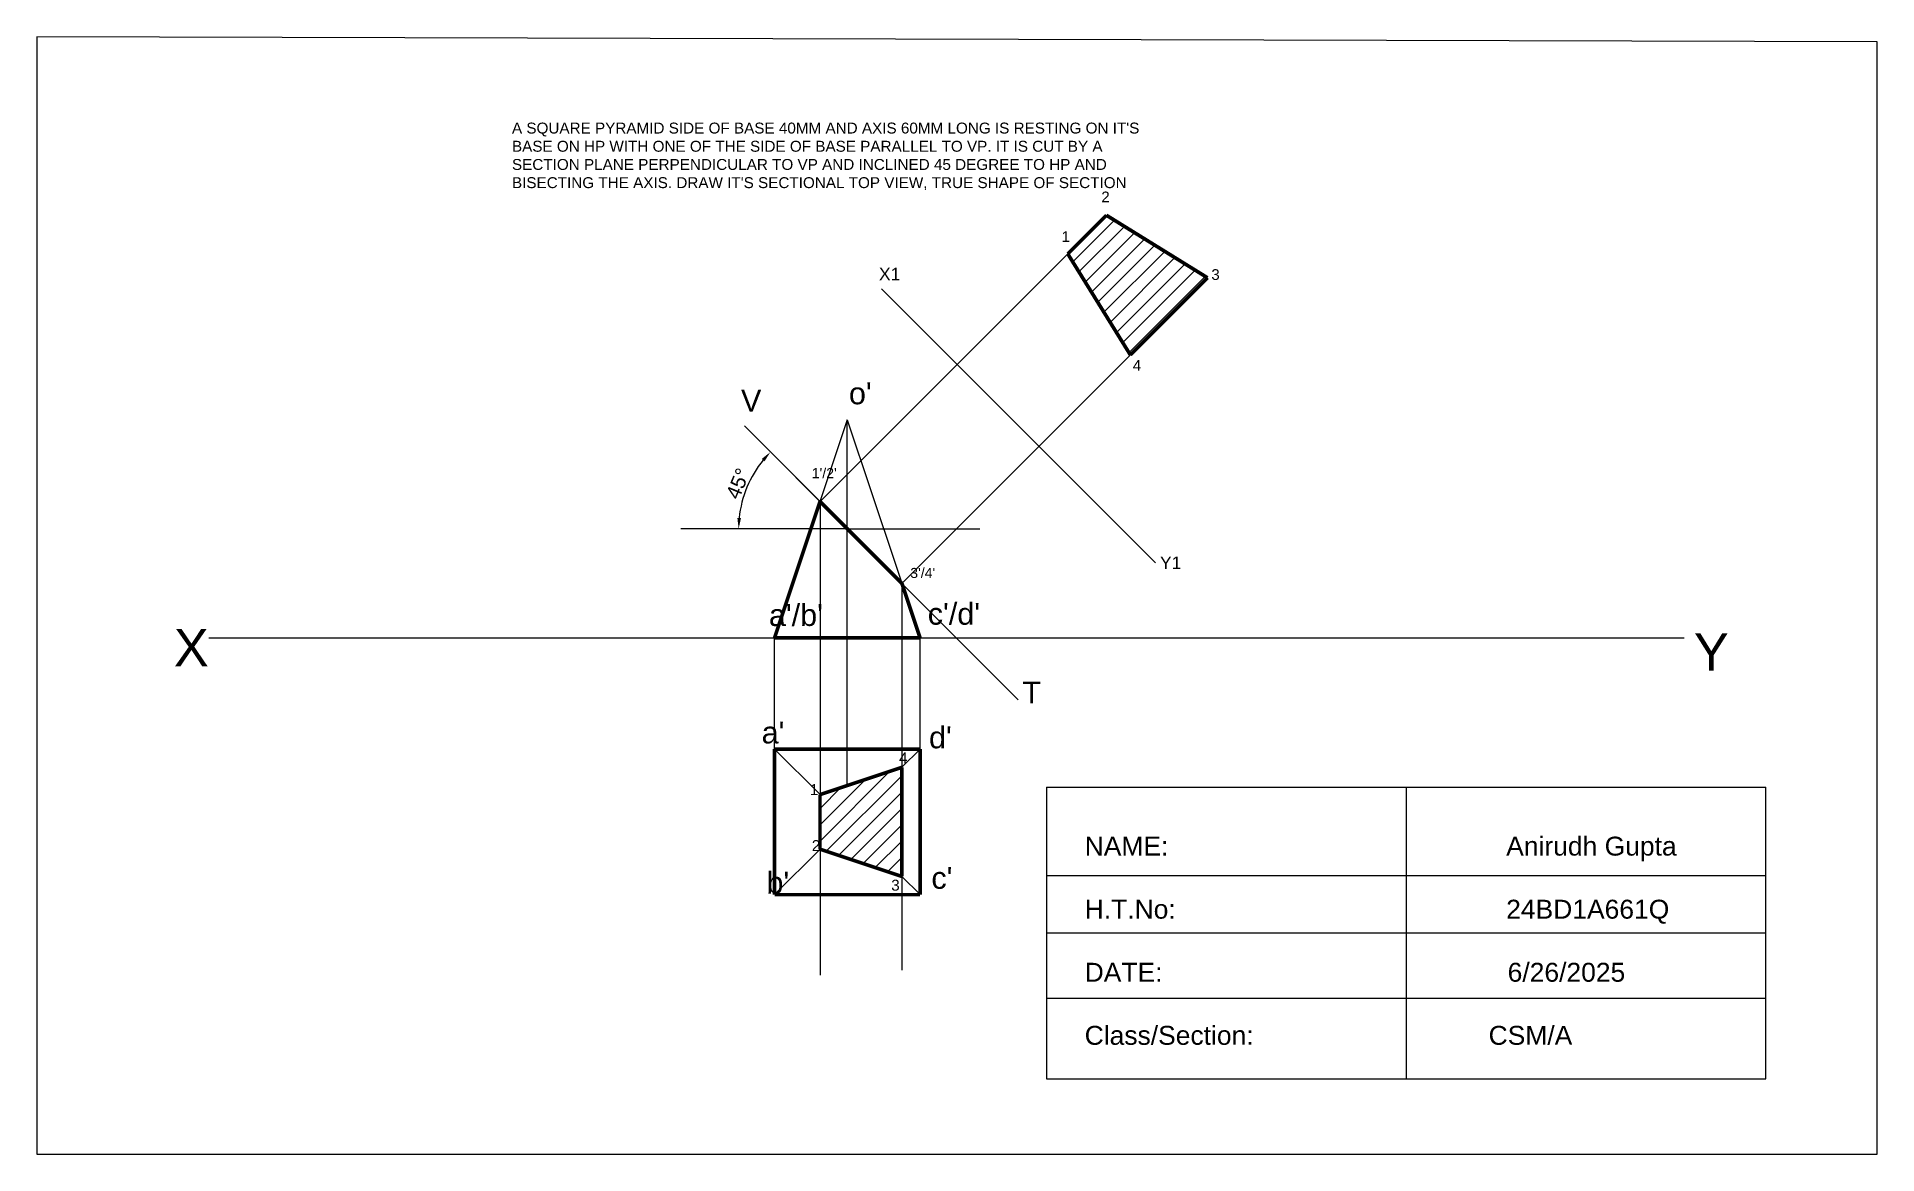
# Model space of a CAD drawing. Header units: millimetres. Extents: x 2302 to 7484, y 1369 to 1932.
# Drawn here: x 2939 to 3445, y 1497 to 1804 of the extents above; entities that cross this region are included whole.
import ezdxf

# ---------------------------------------------------------------- set-up
doc = ezdxf.new("R2010")
doc.units = ezdxf.units.MM
doc.header["$PDMODE"] = 35
doc.header["$PDSIZE"] = 2
doc.styles.get("Standard").update_dxf_attribs({"font": 'arial.ttf'})
doc.dimstyles.new('ISO-25', dxfattribs={"dimtxt": 4, "dimasz": 3, "dimexe": 1.25, "dimexo": 0.625, "dimtad": 1, "dimdec": 0, "dimtxsty": 'Standard', "dimcen": 2.5, "dimclrd": 6, "dimclre": 4, "dimadec": 0, "dimazin": 0, "dimtfac": 1, "dimtdec": 0, "dimtmove": 0, "dimatfit": 3, "dimfxl": 1, "dimarcsym": 1})

msp = doc.modelspace()

# ---------------------------------------------------------------- texts
for s, height, p in [('2', 2.95, (3232.04, 1758.81)), ('1', 2.95, (3221.13, 1747.91)), ('X1', 3.436, (3170.92, 1737.37)), ('3', 2.95, (3262.26, 1737.47)), ('4', 2.95, (3240.67, 1712.49)), ('V', 6, (3133.01, 1701.29)), ("o'", 5.999, (3162.67, 1703.29)), ("1'/2'", 2.775, (3152.45, 1682.97)), ('Y1', 3.436, (3248.14, 1658)), ("3'/4'", 2.775, (3179.51, 1655.53)), ("c'/d'", 5.999, (3184.33, 1642.69)), ("a'/b'", 5.999, (3140.68, 1642.35)), ('X', 10.31, (2977.15, 1631.24)), ('Y', 10.31, (3394.85, 1630.04)), ('T', 6, (3210.33, 1621.04)), ("a'", 5.999, (3138.68, 1610.06)), ("d'", 5.999, (3184.67, 1608.72)), ('4', 3, (3176.46, 1604.58)), ('1', 3, (3151.93, 1595.87)), ('2', 3, (3152.47, 1580.48)), ("b'", 5.999, (3140.01, 1568.77)), ("c'", 5.999, (3185.33, 1570.1)), ('3', 3, (3174.28, 1569.59))]:
    msp.add_text(s, height=height).set_placement(p)
at = {"insert": (3070.07, 1780.71), "char_height": 3, "width": 173.4669, "attachment_point": 1}
msp.add_mtext("A SQUARE PYRAMID SIDE OF BASE 40MM AND AXIS 60MM LONG IS RESTING ON IT'S BASE ON HP WITH ONE OF THE SIDE OF BASE PARALLEL TO VP. IT IS CUT BY A SECTION PLANE PERPENDICULAR TO VP AND INCLINED 45 DEGREE TO HP AND BISECTING THE AXIS. DRAW IT'S SECTIONAL TOP VIEW, TRUE SHAPE OF SECTION", dxfattribs=at)
at = {"insert": (3227.45, 1584.43), "char_height": 5.2, "attachment_point": 1}
msp.add_mtext_dynamic_manual_height_columns('NAME:                                              Anirudh Gupta\\P\\PH.T.No:                                             24BD1A661Q\\P\\PDATE:                                               6/26/2025\\P\\PClass/Section:                                CSM/A', width=175.8995, gutter_width=12.5, heights=[0], dxfattribs=at)

# ---------------------------------------------------------------- blocks, each defined once
blk = doc.blocks.new('*D92')
at = {"color": 6, "lineweight": -2, "transparency": 16777216}
blk.add_arc((3162.22, 1669.05), 29.86, 140.7591, 174.2409, dxfattribs=at)
at = {"color": 6, "transparency": 16777216}
for points in [[(3138.72, 1688.27), (3139.46, 1687.6), (3141.1, 1690.16)], [(3133.01, 1672.02), (3132.01, 1672.07), (3132.36, 1669.05)]]:
    blk.add_solid(points, dxfattribs=at)
at = {"layer": 'Defpoints', "color": 0, "transparency": 16777216}
for p in [(3133.93, 1697.33), (3136.36, 1683.98), (3116.47, 1669.05), (3162.22, 1669.05), (3209.22, 1622.04)]:
    blk.add_point(p, dxfattribs=at)
at = {"color": 0, "transparency": 16777216, "insert": (3132.18, 1681.49), "char_height": 4, "attachment_point": 5, "rotation": 67.5}
blk.add_mtext('45°', dxfattribs=at)

# ---------------------------------------------------------------- dimensions: what is measured, and where the dimension line sits
dim = msp.add_angular_dim_2l(base=(3136.36, 1683.98), line1=((3133.93, 1697.33), (3209.22, 1622.04)), line2=((3162.22, 1669.05), (3116.47, 1669.05)), dimstyle='ISO-25')
dim.commit()
dim.dimension.update_dxf_attribs({"geometry": '*D92', "text_midpoint": (3132.18, 1681.49)})

# ---------------------------------------------------------------- hatches: boundary and pattern name
at = {"transparency": 33554687}
h = msp.add_hatch(dxfattribs=at)
h.set_pattern_fill('ANSI31', color=256)
h.paths.add_polyline_path([(3261.22, 1738.05), (3233.42, 1755.25), (3222.81, 1744.64), (3240.01, 1716.84)])
h = msp.add_hatch(dxfattribs=at)
h.set_pattern_fill('ANSI31', color=256)
h.paths.add_polyline_path([(3177.22, 1603.49), (3154.72, 1595.99), (3154.72, 1580.99), (3177.22, 1573.49)])

# ---------------------------------------------------------------- linework, layer by layer
for p, q in [((2939.5, 1804.3), (2939.5, 1497.15)), ((3445.24, 1802.94), (2939.5, 1804.3)), ((3445.24, 1497.15), (3445.24, 1802.94)), ((3154.72, 1676.55), (3233.42, 1755.25)), ((3171.58, 1734.98), (3246.87, 1659.69)), ((3177.22, 1654.05), (3261.22, 1738.05)), ((3162.22, 1669.05), (3133.93, 1697.33)), ((3133.93, 1697.33), (3209.22, 1622.04)), ((3162.22, 1699.05), (3142.22, 1639.05)), ((3162.22, 1639.05), (3162.22, 1699.05)), ((3162.22, 1699.05), (3182.22, 1639.05)), ((3154.72, 1676.55), (3154.72, 1546.32)), ((3162.22, 1669.05), (3116.47, 1669.05)), ((3162.22, 1669.05), (3198.65, 1669.05)), ((3177.22, 1654.05), (3177.22, 1547.71)), ((2986.79, 1639.05), (3392.16, 1639.05)), ((3142.22, 1608.49), (3142.22, 1639.05)), ((3162.22, 1598.49), (3162.22, 1639.05)), ((3182.22, 1608.49), (3182.22, 1639.05)), ((3142.22, 1608.49), (3154.72, 1595.99)), ((3182.22, 1608.49), (3177.22, 1603.49)), ((3216.92, 1598.08), (3216.92, 1517.89)), ((3216.92, 1598.08), (3414.59, 1598.08)), ((3315.76, 1598.08), (3315.76, 1517.89)), ((3414.59, 1517.89), (3414.59, 1598.08)), ((3154.72, 1580.99), (3142.22, 1568.49)), ((3177.22, 1573.49), (3182.22, 1568.49)), ((3216.92, 1573.73), (3414.59, 1573.73)), ((3216.92, 1557.99), (3414.59, 1557.99)), ((3216.92, 1540), (3414.59, 1540)), ((3216.92, 1517.89), (3414.59, 1517.89)), ((2939.5, 1497.15), (3445.24, 1497.15))]:
    msp.add_line(p, q)
at = {"const_width": 1}
for points in [[(3233.42, 1755.25), (3222.81, 1744.64)], [(3261.22, 1738.05), (3233.42, 1755.25)], [(3222.81, 1744.64), (3240.01, 1716.84)], [(3240.01, 1716.84), (3261.22, 1738.05)], [(3152.22, 1669.05), (3154.72, 1676.55)], [(3154.72, 1676.55), (3162.22, 1669.05)], [(3142.22, 1639.05), (3152.22, 1669.05)], [(3162.22, 1669.05), (3177.22, 1654.05)], [(3177.22, 1654.05), (3182.22, 1639.05)], [(3182.22, 1639.05), (3142.22, 1639.05)], [(3182.22, 1608.49), (3142.22, 1608.49)], [(3142.22, 1608.49), (3142.22, 1568.49)], [(3182.22, 1568.49), (3182.22, 1608.49)], [(3177.22, 1603.49), (3154.72, 1595.99)], [(3177.22, 1573.49), (3177.22, 1603.49)], [(3154.72, 1595.99), (3154.72, 1580.99)], [(3154.72, 1580.99), (3177.22, 1573.49)], [(3142.22, 1568.49), (3182.22, 1568.49)]]:
    msp.add_lwpolyline(points, dxfattribs=at)

msp.set_redraw_order([(e.dxf.handle, doc.entitydb.next_handle()) for e in msp.query("TEXT MTEXT ATTDEF DIMENSION ARC_DIMENSION")])  # texts and dimensions are drawn at this point

doc.saveas('drawing.dxf')
